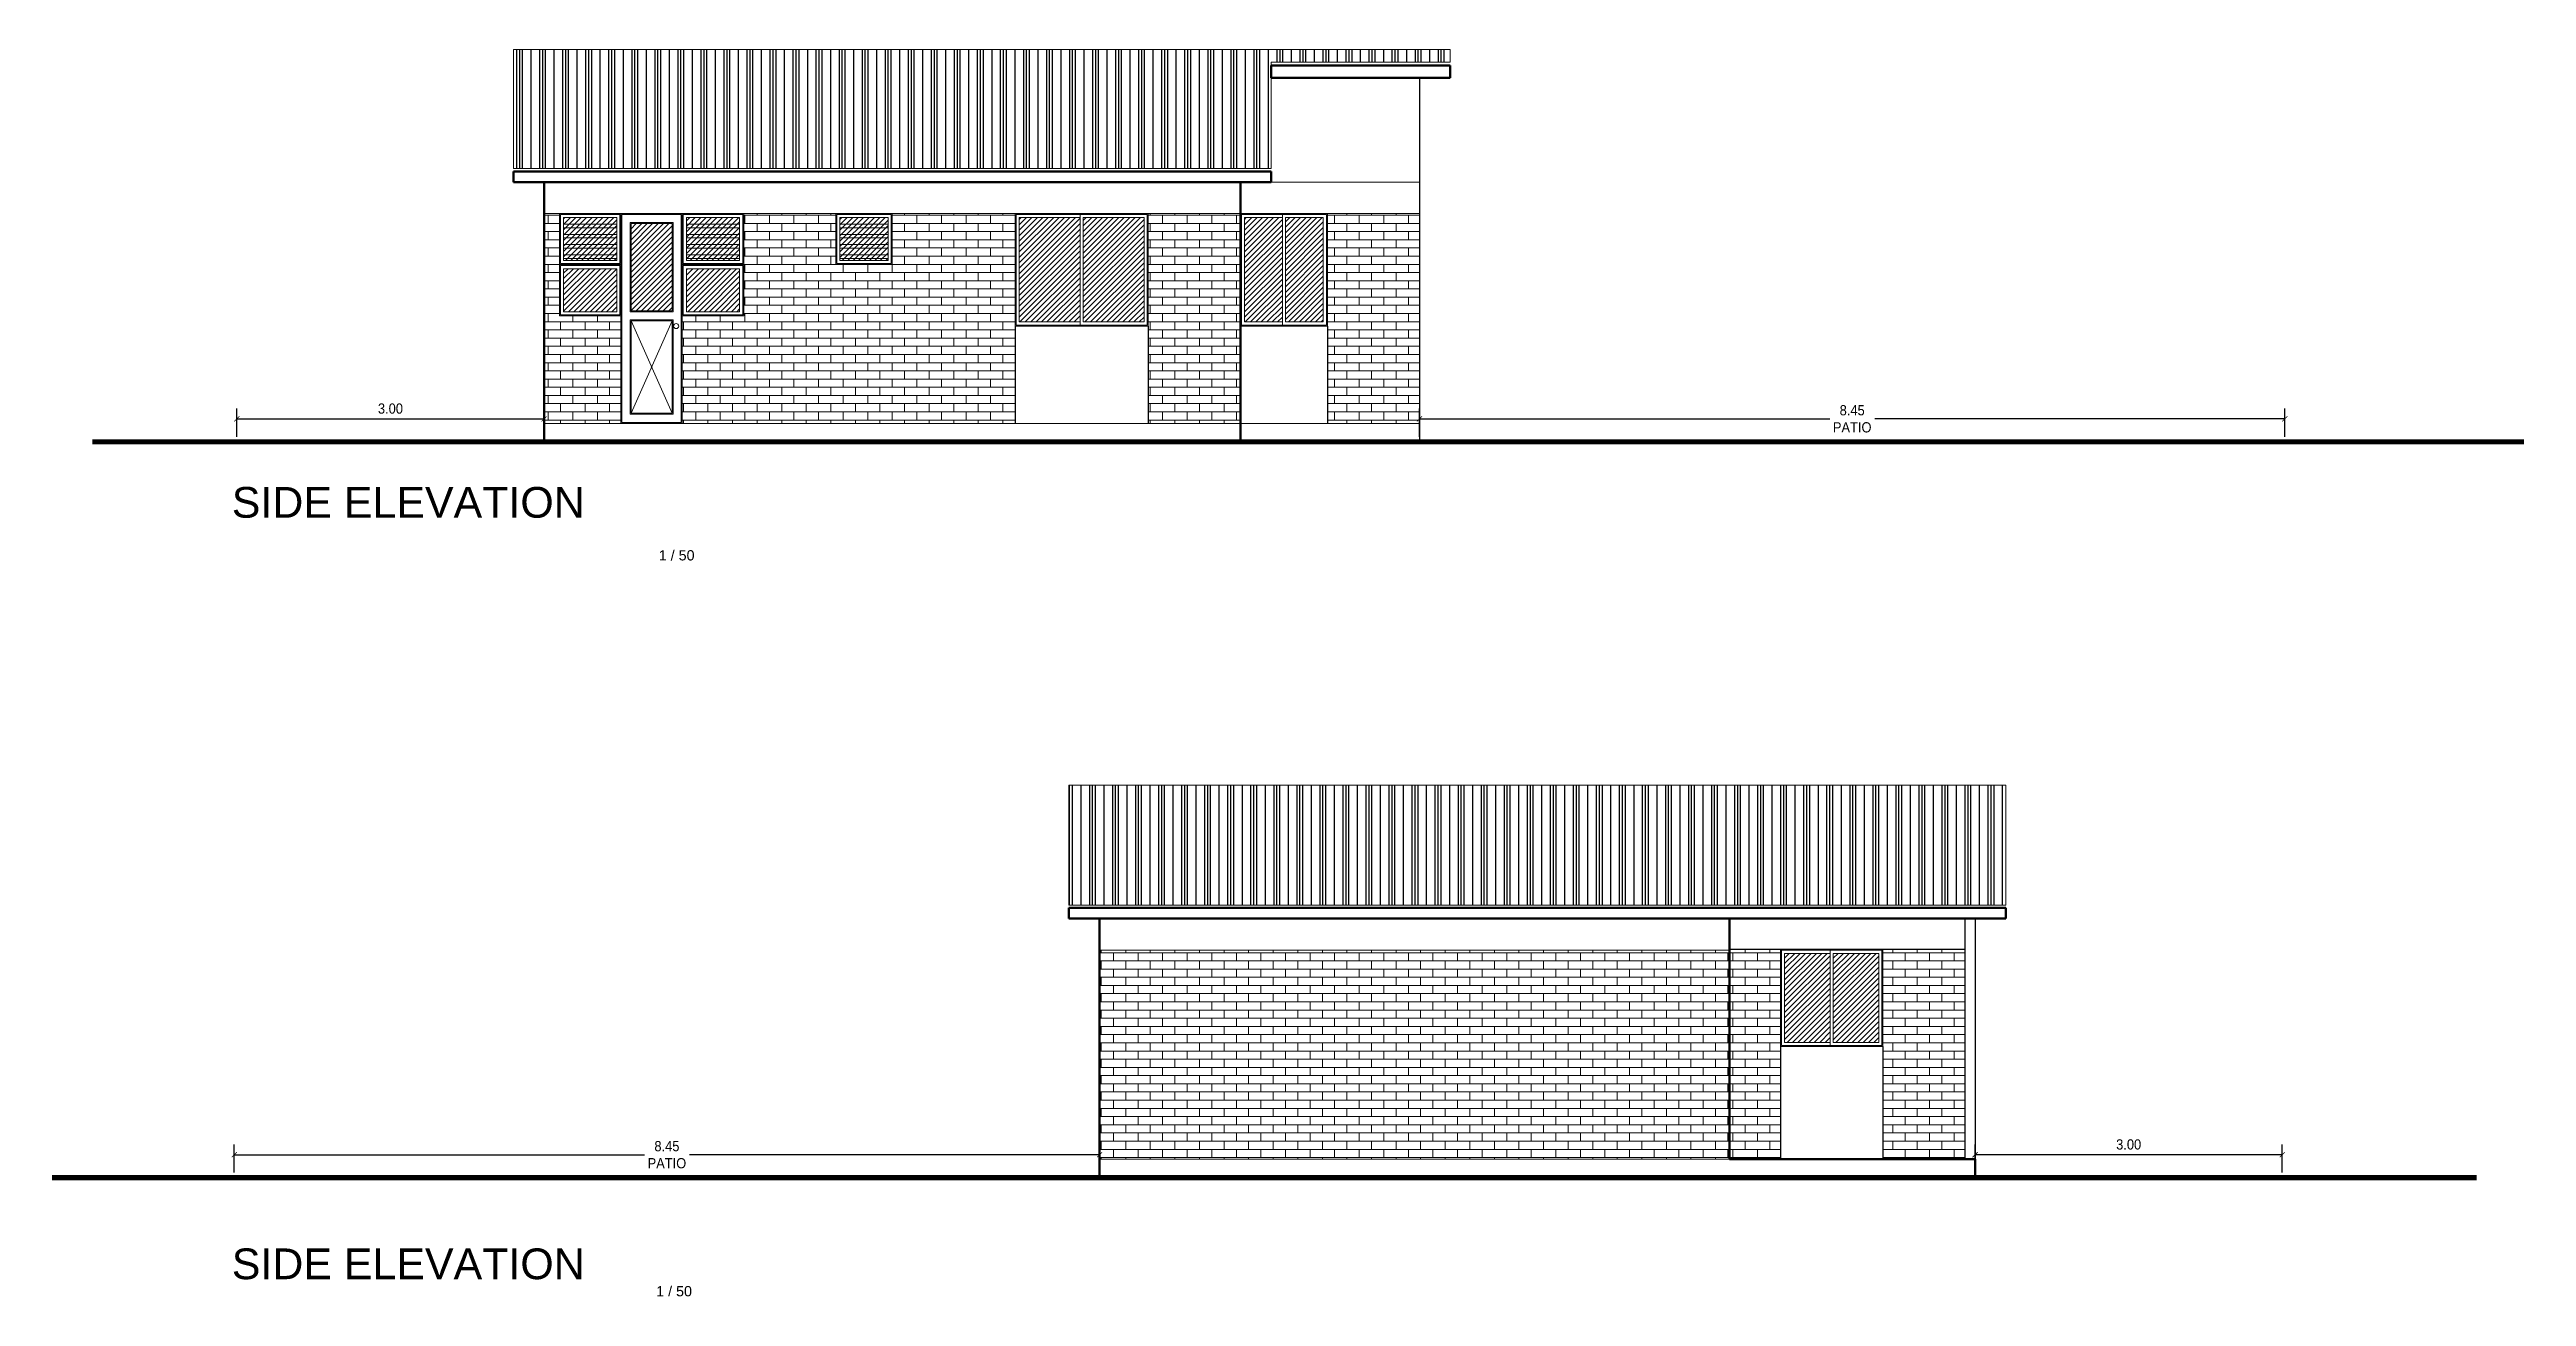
# Model space of a CAD drawing. Header units: inches. Extents: x 2.9 to 53.2, y 1.9 to 31.1.
# Drawn here: x 16.85 to 41.03, y 10.07 to 22.25 of the extents above; entities that cross this region are included whole.
import ezdxf

# ---------------------------------------------------------------- set-up
doc = ezdxf.new("R2010")
doc.units = ezdxf.units.IN
doc.header["$MEASUREMENT"] = 0
for name, color, linetype, lineweight in [('ACHURADO', 8, 'Continuous', 5), ('FINITO', 9, 'Continuous', 9), ('FINO', 1, 'Continuous', 13), ('FINOMED', 2, 'Continuous', 20), ('MURO', 4, 'Continuous', 50), ('MUROMED', 3, 'Continuous', 30), ('TEXTOTIT', 3, 'Continuous', 30)]:
    doc.layers.add(name, color=color, linetype=linetype, lineweight=lineweight)
doc.layers.add('FINISIMO', color=144, linetype='Continuous')
doc.layers.add('TEXTO', color=2, linetype='Continuous')
doc.styles.add('AR', font='arial.ttf', dxfattribs={"width": 0.9})
doc.styles.add('ARIAL', font='arial.ttf')
doc.dimstyles.new('INTERIOR', dxfattribs={"dimscale": 0, "dimtxt": 0.1, "dimasz": 0.05, "dimexe": 0.1, "dimexo": 0.05, "dimgap": 0.05, "dimtad": 1, "dimzin": 0, "dimdsep": 46, "dimtxsty": 'AR', "dimblk1": 'ARCHTICK', "dimblk2": 'ARCHTICK', "dimsah": 1, "dimcen": 0.09, "dimclrd": 1, "dimclre": 9, "dimclrt": 2, "dimadec": 0, "dimazin": 0, "dimtfac": 1, "dimtofl": 0, "dimtmove": 1, "dimatfit": 3, "dimldrblk": 'ARCHTICK', "dimfxl": 0, "dimtolj": 1, "dimtzin": 0, "dimarcsym": 0})
pattern_1 = [(0, (24.61518, 20.60685), (3e-17, 0.1), []), (0, (24.65054, 20.64221), (3e-17, 0.1), [])]
pattern_2 = [(0, (-19.92427, 11.828425), (0, 0.08001), []), (90, (-19.92427, 11.82843), (-0.12, 0.08001), [0.08001, -0.08001])]

msp = doc.modelspace()

# ---------------------------------------------------------------- texts
at = {"layer": 'TEXTO', "style": 'ARIAL'}
for p in [(22.7954, 17.2586), (22.7704, 10.0737)]:
    msp.add_text('1 / 50', height=0.1, dxfattribs=at).set_placement(p)
at = {"layer": 'TEXTOTIT', "style": 'ARIAL'}
for p in [(18.6257, 17.6759), (18.6257, 10.2409)]:
    msp.add_text('SIDE ELEVATION', height=0.3, dxfattribs=at).set_placement(p)

# ---------------------------------------------------------------- blocks, each defined once
blk = doc.blocks.new('_ARCHTICK')
at = {"color": 0, "linetype": 'ByBlock', "ltscale": 0.5, "const_width": 0.15}
blk.add_lwpolyline([(-0.5, -0.5), (0.5, 0.5)], dxfattribs=at)
blk = doc.blocks.new('*D97')
at = {"layer": 'Defpoints', "color": 0, "transparency": 16777216}
for p in [(21.675, 18.641), (18.675, 18.417), (21.675, 18.417)]:
    blk.add_point(p, dxfattribs=at)
at = {"layer": 'FINISIMO', "color": 9, "lineweight": -2, "transparency": 16777216}
for p, q in [((18.675, 18.467), (18.675, 18.741)), ((21.675, 18.467), (21.675, 18.741))]:
    blk.add_line(p, q, dxfattribs=at)
at = {"layer": 'FINISIMO', "color": 1, "lineweight": -2, "transparency": 16777216}
blk.add_line((18.675, 18.641), (21.675, 18.641), dxfattribs=at)
at = {"layer": 'FINISIMO', "color": 1, "lineweight": -2, "transparency": 16777216, "xscale": 0.05, "yscale": 0.05, "zscale": 0.05, "rotation": 180}
blk.add_blockref('_ARCHTICK', (18.675, 18.641), dxfattribs=at)
at = {"layer": 'FINISIMO', "color": 1, "lineweight": -2, "transparency": 16777216, "xscale": 0.05, "yscale": 0.05, "zscale": 0.05}
blk.add_blockref('_ARCHTICK', (21.675, 18.641), dxfattribs=at)
at = {"layer": 'FINISIMO', "color": 2, "transparency": 16777216, "insert": (20.175, 18.741), "char_height": 0.1, "attachment_point": 5, "style": 'AR'}
blk.add_mtext('\\A1;3.00', dxfattribs=at)
blk = doc.blocks.new('*D99')
at = {"layer": 'Defpoints', "color": 0, "transparency": 16777216}
for p in [(38.675, 18.641), (30.225, 18.417), (38.675, 18.417)]:
    blk.add_point(p, dxfattribs=at)
at = {"layer": 'FINISIMO', "color": 9, "lineweight": -2, "transparency": 16777216}
for p, q in [((30.225, 18.467), (30.225, 18.741)), ((38.675, 18.467), (38.675, 18.741))]:
    blk.add_line(p, q, dxfattribs=at)
at = {"layer": 'FINISIMO', "color": 1, "lineweight": -2, "transparency": 16777216}
for p, q in [((30.225, 18.641), (34.23, 18.641)), ((38.675, 18.641), (34.671, 18.641))]:
    blk.add_line(p, q, dxfattribs=at)
at = {"layer": 'FINISIMO', "color": 1, "lineweight": -2, "transparency": 16777216, "xscale": 0.05, "yscale": 0.05, "zscale": 0.05, "rotation": 180}
blk.add_blockref('_ARCHTICK', (30.225, 18.641), dxfattribs=at)
at = {"layer": 'FINISIMO', "color": 1, "lineweight": -2, "transparency": 16777216, "xscale": 0.05, "yscale": 0.05, "zscale": 0.05}
blk.add_blockref('_ARCHTICK', (38.675, 18.641), dxfattribs=at)
at = {"layer": 'FINISIMO', "color": 2, "transparency": 16777216, "insert": (34.45, 18.641), "char_height": 0.1, "attachment_point": 5, "style": 'AR'}
blk.add_mtext('\\A1;8.45\\PPATIO', dxfattribs=at)
blk = doc.blocks.new('*D102')
at = {"layer": 'Defpoints', "color": 0, "transparency": 16777216}
for p in [(18.65, 11.456), (18.65, 11.232), (27.1, 11.232)]:
    blk.add_point(p, dxfattribs=at)
at = {"layer": 'FINISIMO', "color": 9, "lineweight": -2, "transparency": 16777216}
for p, q in [((18.65, 11.282), (18.65, 11.556)), ((27.1, 11.282), (27.1, 11.556))]:
    blk.add_line(p, q, dxfattribs=at)
at = {"layer": 'FINISIMO', "color": 1, "lineweight": -2, "transparency": 16777216}
for p, q in [((18.65, 11.456), (22.655, 11.456)), ((27.1, 11.456), (23.096, 11.456))]:
    blk.add_line(p, q, dxfattribs=at)
at = {"layer": 'FINISIMO', "color": 1, "lineweight": -2, "transparency": 16777216, "xscale": 0.05, "yscale": 0.05, "zscale": 0.05, "rotation": 180}
blk.add_blockref('_ARCHTICK', (18.65, 11.456), dxfattribs=at)
at = {"layer": 'FINISIMO', "color": 1, "lineweight": -2, "transparency": 16777216, "xscale": 0.05, "yscale": 0.05, "zscale": 0.05}
blk.add_blockref('_ARCHTICK', (27.1, 11.456), dxfattribs=at)
at = {"layer": 'FINISIMO', "color": 2, "transparency": 16777216, "insert": (22.875, 11.456), "char_height": 0.1, "attachment_point": 5, "style": 'AR'}
blk.add_mtext('\\A1;8.45\\PPATIO', dxfattribs=at)
blk = doc.blocks.new('*D104')
at = {"layer": 'Defpoints', "color": 0, "transparency": 16777216}
for p in [(35.65, 11.456), (35.65, 11.232), (38.65, 11.232)]:
    blk.add_point(p, dxfattribs=at)
at = {"layer": 'FINISIMO', "color": 9, "lineweight": -2, "transparency": 16777216}
for p, q in [((35.65, 11.282), (35.65, 11.556)), ((38.65, 11.282), (38.65, 11.556))]:
    blk.add_line(p, q, dxfattribs=at)
at = {"layer": 'FINISIMO', "color": 1, "lineweight": -2, "transparency": 16777216}
blk.add_line((38.65, 11.456), (35.65, 11.456), dxfattribs=at)
at = {"layer": 'FINISIMO', "color": 1, "lineweight": -2, "transparency": 16777216, "xscale": 0.05, "yscale": 0.05, "zscale": 0.05, "rotation": 180}
blk.add_blockref('_ARCHTICK', (35.65, 11.456), dxfattribs=at)
at = {"layer": 'FINISIMO', "color": 1, "lineweight": -2, "transparency": 16777216, "xscale": 0.05, "yscale": 0.05, "zscale": 0.05}
blk.add_blockref('_ARCHTICK', (38.65, 11.456), dxfattribs=at)
at = {"layer": 'FINISIMO', "color": 2, "transparency": 16777216, "insert": (37.15, 11.556), "char_height": 0.1, "attachment_point": 5, "style": 'AR'}
blk.add_mtext('\\A1;3.00', dxfattribs=at)

# ---------------------------------------------------------------- dimensions: what is measured, and where the dimension line sits
at = {"layer": 'FINISIMO'}
for base, p1, p2, picture, middle in [((21.6752, 18.6407), (18.6752, 18.4169), (21.6752, 18.4169), '*D97', (20.1752, 18.7414)), ((35.6502, 11.4558), (38.6502, 11.232), (35.6502, 11.232), '*D104', (37.1502, 11.5565))]:
    dim = msp.add_linear_dim(base=base, p1=p1, p2=p2, dimstyle='INTERIOR', override={"dimscale": 1}, dxfattribs=at)
    dim.commit()
    dim.dimension.update_dxf_attribs({"geometry": picture, "text_midpoint": middle})
for base, p1, p2, picture, middle in [((38.6752, 18.6407), (30.2252, 18.4169), (38.6752, 18.4169), '*D99', (34.4502, 18.6407)), ((18.6502, 11.4558), (27.1002, 11.232), (18.6502, 11.232), '*D102', (22.8752, 11.4558))]:
    dim = msp.add_linear_dim(base=base, p1=p1, p2=p2, text='<>\\PPATIO', dimstyle='INTERIOR', override={"dimscale": 1, "dimtad": 0}, dxfattribs=at)
    dim.commit()
    dim.dimension.update_dxf_attribs({"geometry": picture, "text_midpoint": middle})

# ---------------------------------------------------------------- hatches: boundary and pattern name
at = {"layer": 'ACHURADO'}
h = msp.add_hatch(dxfattribs=at)
h.set_pattern_fill('AR-BRSTD', color=256, scale=0.03, style=0)
h.set_pattern_definition(pattern_2)
h.paths.add_polyline_path([(21.6752, 18.5969), (22.4252, 18.5969), (22.4252, 19.6469), (21.8252, 19.6469), (21.8252, 20.6469), (21.6752, 20.6469)])
h.paths.add_polyline_path([(23.6252, 19.6469), (23.0252, 19.6469), (23.0252, 18.5969), (26.2752, 18.5969), (26.2752, 19.5469), (26.2752, 20.6469), (25.0752, 20.6469), (25.0752, 20.1469), (24.5252, 20.1469), (24.5252, 20.6469), (23.6252, 20.6469)])
h.paths.add_polyline_path([(28.4752, 20.6469), (27.5752, 20.6469), (27.5752, 19.5469), (27.5752, 18.5969), (28.4752, 18.5969)])
h = msp.add_hatch(dxfattribs=at)
h.set_pattern_fill('ANSI31', color=256, scale=0.3, style=0)
h.set_pattern_definition([(45, (-21.31509, 8.172062), (-0.026516504, 0.026516504), [])])
h.paths.add_polyline_path([(27.5352, 20.6069), (26.9402, 20.6069), (26.9402, 19.5869), (27.5352, 19.5869)])
h.paths.add_polyline_path([(26.9102, 20.6069), (26.3152, 20.6069), (26.3152, 19.5869), (26.9102, 19.5869)])
h.paths.add_polyline_path([(23.0652, 19.6869), (23.5852, 19.6869), (23.5852, 20.1069), (23.0652, 20.1069)])
h.paths.add_polyline_path([(22.3852, 20.1069), (21.8652, 20.1069), (21.8652, 19.6869), (22.3852, 19.6869)])
h.paths.add_polyline_path([(22.3852, 20.1869), (22.3852, 20.6069), (21.8652, 20.6069), (21.8652, 20.1869)])
h.paths.add_polyline_path([(23.0652, 20.6069), (23.0652, 20.1869), (23.5852, 20.1869), (23.5852, 20.6069)])
h.paths.add_polyline_path([(24.5652, 20.6069), (24.5652, 20.1869), (25.0352, 20.1869), (25.0352, 20.6069)])
h = msp.add_hatch(dxfattribs=at)
h.set_pattern_fill('ANSI31', color=256, scale=0.3, style=0)
h.set_pattern_definition([(45, (-19.92427, 11.828425), (-0.026516504, 0.026516504), [])])
h.paths.add_polyline_path([(22.9252, 20.5469), (22.5252, 20.5469), (22.5252, 19.6969), (22.9252, 19.6969)])
h = msp.add_hatch(dxfattribs=at)
h.set_pattern_fill('AR-BRSTD', color=256, scale=0.03, style=0)
h.set_pattern_definition(pattern_2)
h.paths.add_polyline_path([(33.2502, 11.412), (33.2502, 13.452), (27.1002, 13.452), (27.1002, 11.412)])
h = msp.add_hatch(dxfattribs=at)
h.set_pattern_fill('ANSI31', color=256, scale=0.3, style=0)
h.set_pattern_definition([(45, (-21.26509, 8.172062), (-0.026516504, 0.026516504), [])])
h.paths.add_polyline_path([(34.2352, 13.422), (33.7902, 13.422), (33.7902, 12.552), (34.2352, 12.552)])
h.paths.add_polyline_path([(34.2652, 12.552), (34.7102, 12.552), (34.7102, 13.422), (34.2652, 13.422)])
at = {"layer": 'FINISIMO'}
h = msp.add_hatch(dxfattribs=at)
h.set_pattern_fill('PLASTI', color=256, scale=0.9, angle=90, style=0)
h.set_pattern_definition([(90, (24.61518, 20.60685), (-0.225, 1e-17), []), (90, (24.58705, 20.60685), (-0.225, 1e-17), []), (90, (24.55893, 20.60685), (-0.225, 1e-17), []), (90, (24.47455, 20.60685), (-0.225, 1e-17), [])])
h.paths.add_polyline_path([(28.7752, 21.0841), (28.7752, 21.9722), (28.7752, 22.0926), (28.7752, 22.1227), (30.5252, 22.1227), (30.5252, 22.2469), (21.3752, 22.2469), (21.3752, 21.0841)])
h = msp.add_hatch(dxfattribs=at)
h.set_pattern_fill('PLASTI', color=256, scale=0.9, angle=90, style=0)
h.set_pattern_definition([(90, (-21.3151, 8.17206), (-0.225, 1e-17), []), (90, (-21.34322, 8.17206), (-0.225, 1e-17), []), (90, (-21.37134, 8.17206), (-0.225, 1e-17), []), (90, (-21.45572, 8.17206), (-0.225, 1e-17), [])])
h.paths.add_polyline_path([(35.9502, 13.8943), (35.9502, 15.0648), (26.8002, 15.0648), (26.8002, 13.8943)])
at = {"layer": 'FINITO'}
h = msp.add_hatch(dxfattribs=at)
h.set_pattern_fill('STEEL', color=256, scale=0.8, angle=315, style=0)
h.set_pattern_definition(pattern_1)
h.paths.add_polyline_path([(21.8652, 20.6069), (21.8652, 20.1869), (22.3852, 20.1869), (22.3852, 20.6069)])
h = msp.add_hatch(dxfattribs=at)
h.set_pattern_fill('STEEL', color=256, scale=0.8, angle=315, style=0)
h.set_pattern_definition([(180, (20.83518, 20.60685), (-3e-17, 0.1), []), (180, (20.79982, 20.64221), (-3e-17, 0.1), [])])
h.paths.add_polyline_path([(23.0652, 20.6069), (23.0652, 20.1869), (23.5852, 20.1869), (23.5852, 20.6069)])
h = msp.add_hatch(dxfattribs=at)
h.set_pattern_fill('STEEL', color=256, scale=0.8, angle=315, style=0)
h.set_pattern_definition(pattern_1)
h.paths.add_polyline_path([(24.5652, 20.6069), (24.5652, 20.1869), (25.0352, 20.1869), (25.0352, 20.6069)])
h = msp.add_hatch(dxfattribs=at)
h.set_pattern_fill('ANSI31', color=144, scale=0.3, style=0)
h.set_pattern_definition([(45, (-21.29009, 8.172062), (-0.026516504, 0.026516504), [])])
h.paths.add_polyline_path([(28.5152, 19.5869), (28.8852, 19.5869), (28.8852, 20.6069), (28.5152, 20.6069)])
h.paths.add_polyline_path([(28.9152, 19.5869), (29.2852, 19.5869), (29.2852, 20.6069), (28.9152, 20.6069)])
h = msp.add_hatch(dxfattribs=at)
h.set_pattern_fill('AR-BRSTD', color=144, scale=0.03, style=0)
h.set_pattern_definition(pattern_2)
h.paths.add_polyline_path([(30.2252, 20.6469), (29.3252, 20.6469), (29.3252, 19.5469), (29.3252, 18.5969), (30.2252, 18.5969)])
h = msp.add_hatch(dxfattribs=at)
h.set_pattern_fill('AR-BRSTD', color=144, scale=0.03, style=0)
h.set_pattern_definition([(0, (-19.87427, 11.828425), (0, 0.08001), []), (90, (-19.87427, 11.82843), (-0.12, 0.08001), [0.08001, -0.08001])])
h.paths.add_polyline_path([(35.5502, 13.462), (34.7502, 13.462), (34.7502, 12.512), (34.7502, 11.412), (35.5502, 11.412)])
h.paths.add_polyline_path([(33.7502, 12.512), (33.7502, 13.462), (33.2502, 13.462), (33.2502, 11.412), (33.7502, 11.412)])

# ---------------------------------------------------------------- linework, layer by layer
at = {"layer": 'ACHURADO'}
for p, q in [((21.3752, 22.2469), (30.5252, 22.2469)), ((28.7752, 22.1227), (30.5252, 22.1227)), ((28.7752, 22.0926), (28.7752, 22.1227)), ((30.5252, 22.2469), (30.5252, 22.1227)), ((28.4752, 20.6469), (21.6752, 20.6469)), ((26.8002, 15.0648), (35.9502, 15.0648))]:
    msp.add_line(p, q, dxfattribs=at)
at = {"layer": 'FINISIMO'}
for p, q in [((26.2752, 19.5469), (26.2752, 18.5969)), ((27.5752, 19.5469), (27.5752, 18.5969)), ((29.3252, 19.5469), (29.3252, 18.5969)), ((33.2502, 13.462), (35.5502, 13.462)), ((33.7502, 12.512), (33.7502, 11.412)), ((34.7502, 12.512), (34.7502, 11.412))]:
    msp.add_line(p, q, dxfattribs=at)
at = {"layer": 'FINITO'}
for p, q in [((21.3752, 22.2469), (21.3752, 21.0841)), ((28.7752, 21.9722), (28.7752, 21.0841)), ((21.3752, 21.0841), (28.7752, 21.0841)), ((28.7752, 20.9517), (30.2252, 20.9517)), ((28.8852, 20.6069), (28.5152, 20.6069)), ((28.5152, 20.6069), (28.5152, 19.5869)), ((28.8852, 19.5569), (28.8852, 20.6369)), ((22.5252, 19.5969), (22.9252, 18.6969)), ((22.5252, 18.6969), (22.9252, 19.5969)), ((28.5152, 19.5869), (28.8852, 19.5869)), ((21.6752, 18.5969), (28.4752, 18.5969)), ((26.8002, 15.0648), (26.8002, 13.8943)), ((35.9502, 15.0648), (35.9502, 13.8943)), ((26.8002, 13.8943), (35.9502, 13.8943)), ((33.2502, 13.452), (27.1002, 13.452)), ((34.2352, 13.422), (33.7902, 13.422)), ((33.7902, 13.422), (33.7902, 12.552)), ((34.2352, 12.522), (34.2352, 13.452)), ((33.7902, 12.552), (34.2352, 12.552)), ((33.2502, 11.412), (27.1002, 11.412))]:
    msp.add_line(p, q, dxfattribs=at)
at = {"layer": 'FINITO', "color": 144}
for p, q in [((30.2252, 20.6469), (29.3252, 20.6469)), ((28.4752, 18.5969), (30.2252, 18.5969))]:
    msp.add_line(p, q, dxfattribs=at)
at = {"layer": 'FINITO'}
for points in [[(28.4852, 19.5569), (29.3152, 19.5569), (29.3152, 20.6369), (28.4852, 20.6369)], [(28.9152, 20.6069), (29.2852, 20.6069), (29.2852, 19.5869), (28.9152, 19.5869)], [(22.5252, 19.6969), (22.9252, 19.6969), (22.9252, 20.5469), (22.5252, 20.5469)], [(22.5252, 18.6969), (22.9252, 18.6969), (22.9252, 19.5969), (22.5252, 19.5969)], [(33.7602, 12.522), (34.7402, 12.522), (34.7402, 13.452), (33.7602, 13.452)], [(34.2652, 12.552), (34.7102, 12.552), (34.7102, 13.422), (34.2652, 13.422)]]:
    msp.add_lwpolyline(points, close=True, dxfattribs=at)
at = {"layer": 'FINO'}
for p, q in [((26.9102, 20.6069), (26.3152, 20.6069)), ((26.3152, 20.6069), (26.3152, 19.5869)), ((26.9102, 19.5569), (26.9102, 20.6369)), ((22.4252, 20.1469), (21.8252, 20.1469)), ((23.0252, 20.1469), (23.6252, 20.1469)), ((26.3152, 19.5869), (26.9102, 19.5869))]:
    msp.add_line(p, q, dxfattribs=at)
for points in [[(21.8352, 20.1569), (22.4152, 20.1569), (22.4152, 20.6369), (21.8352, 20.6369)], [(21.8652, 20.1869), (22.3852, 20.1869), (22.3852, 20.6069), (21.8652, 20.6069)], [(22.4352, 18.6069), (23.0152, 18.6069), (23.0152, 20.6369), (22.4352, 20.6369)], [(23.6152, 20.1569), (23.0352, 20.1569), (23.0352, 20.6369), (23.6152, 20.6369)], [(23.5852, 20.1869), (23.0652, 20.1869), (23.0652, 20.6069), (23.5852, 20.6069)], [(24.5352, 20.1569), (25.0652, 20.1569), (25.0652, 20.6369), (24.5352, 20.6369)], [(24.5652, 20.1869), (25.0352, 20.1869), (25.0352, 20.6069), (24.5652, 20.6069)], [(26.2852, 19.5569), (27.5652, 19.5569), (27.5652, 20.6369), (26.2852, 20.6369)], [(26.9402, 19.5869), (27.5352, 19.5869), (27.5352, 20.6069), (26.9402, 20.6069)], [(28.4752, 19.5469), (29.3252, 19.5469), (29.3252, 20.6469), (28.4752, 20.6469)], [(22.5152, 19.6869), (22.9352, 19.6869), (22.9352, 20.5569), (22.5152, 20.5569)], [(21.8352, 19.6569), (22.4152, 19.6569), (22.4152, 20.1369), (21.8352, 20.1369)], [(21.8652, 19.6869), (22.3852, 19.6869), (22.3852, 20.1069), (21.8652, 20.1069)], [(23.6152, 19.6569), (23.0352, 19.6569), (23.0352, 20.1369), (23.6152, 20.1369)], [(23.5852, 19.6869), (23.0652, 19.6869), (23.0652, 20.1069), (23.5852, 20.1069)], [(22.5152, 18.6869), (22.9352, 18.6869), (22.9352, 19.6069), (22.5152, 19.6069)], [(33.7502, 12.512), (34.7502, 12.512), (34.7502, 13.462), (33.7502, 13.462)]]:
    msp.add_lwpolyline(points, close=True, dxfattribs=at)
at = {"layer": 'FINOMED'}
for points in [[(21.8252, 19.6469), (22.4252, 19.6469), (22.4252, 20.6469), (21.8252, 20.6469)], [(23.0252, 19.6469), (23.6252, 19.6469), (23.6252, 20.6469), (23.0252, 20.6469)], [(24.5252, 20.1469), (25.0752, 20.1469), (25.0752, 20.6469), (24.5252, 20.6469)], [(26.2752, 19.5469), (27.5752, 19.5469), (27.5752, 20.6469), (26.2752, 20.6469)]]:
    msp.add_lwpolyline(points, close=True, dxfattribs=at)
msp.add_lwpolyline([(23.0252, 18.5969), (23.0252, 20.6469), (22.4252, 20.6469), (22.4252, 18.5969)], dxfattribs=at)
msp.add_circle((22.9652, 19.5469), 0.025, dxfattribs=at)
at = {"layer": 'MURO'}
for p, q in [((28.7752, 22.0926), (30.5252, 22.0926)), ((28.7752, 22.0926), (28.7752, 21.9722)), ((30.5252, 22.0926), (30.5252, 21.9722)), ((28.7752, 21.9722), (30.5252, 21.9722)), ((21.6752, 20.9517), (21.6752, 18.4169)), ((28.4752, 20.9517), (28.4752, 18.4169)), ((27.1002, 13.762), (27.1002, 11.232)), ((33.2502, 13.762), (33.2502, 11.412)), ((33.2502, 11.412), (35.6502, 11.412)), ((35.6502, 11.412), (35.6502, 11.232))]:
    msp.add_line(p, q, dxfattribs=at)
at = {"layer": 'MURO', "color": 6}
for p, q in [((21.3752, 21.0576), (28.7752, 21.0576)), ((21.3752, 21.0576), (21.3752, 20.9517)), ((28.7752, 21.0576), (28.7752, 20.9517)), ((21.3752, 20.9517), (28.7752, 20.9517)), ((26.8002, 13.8678), (35.9502, 13.8678)), ((26.8002, 13.8678), (26.8002, 13.762)), ((35.9502, 13.8678), (35.9502, 13.762)), ((26.8002, 13.762), (35.9502, 13.762))]:
    msp.add_line(p, q, dxfattribs=at)
at = {"layer": 'MURO', "const_width": 0.05}
for points in [[(17.2629, 18.4169), (41.0096, 18.4169)], [(16.8709, 11.232), (40.5499, 11.232)]]:
    msp.add_lwpolyline(points, dxfattribs=at)
at = {"layer": 'MUROMED'}
for p, q in [((30.2252, 21.9722), (30.2252, 18.4169)), ((35.5502, 13.762), (35.5502, 11.412)), ((35.6502, 13.762), (35.6502, 11.412))]:
    msp.add_line(p, q, dxfattribs=at)

msp.set_redraw_order([(e.dxf.handle, doc.entitydb.next_handle()) for e in msp.query("TEXT MTEXT ATTDEF DIMENSION ARC_DIMENSION")])  # texts and dimensions are drawn at this point

doc.saveas('drawing.dxf')
